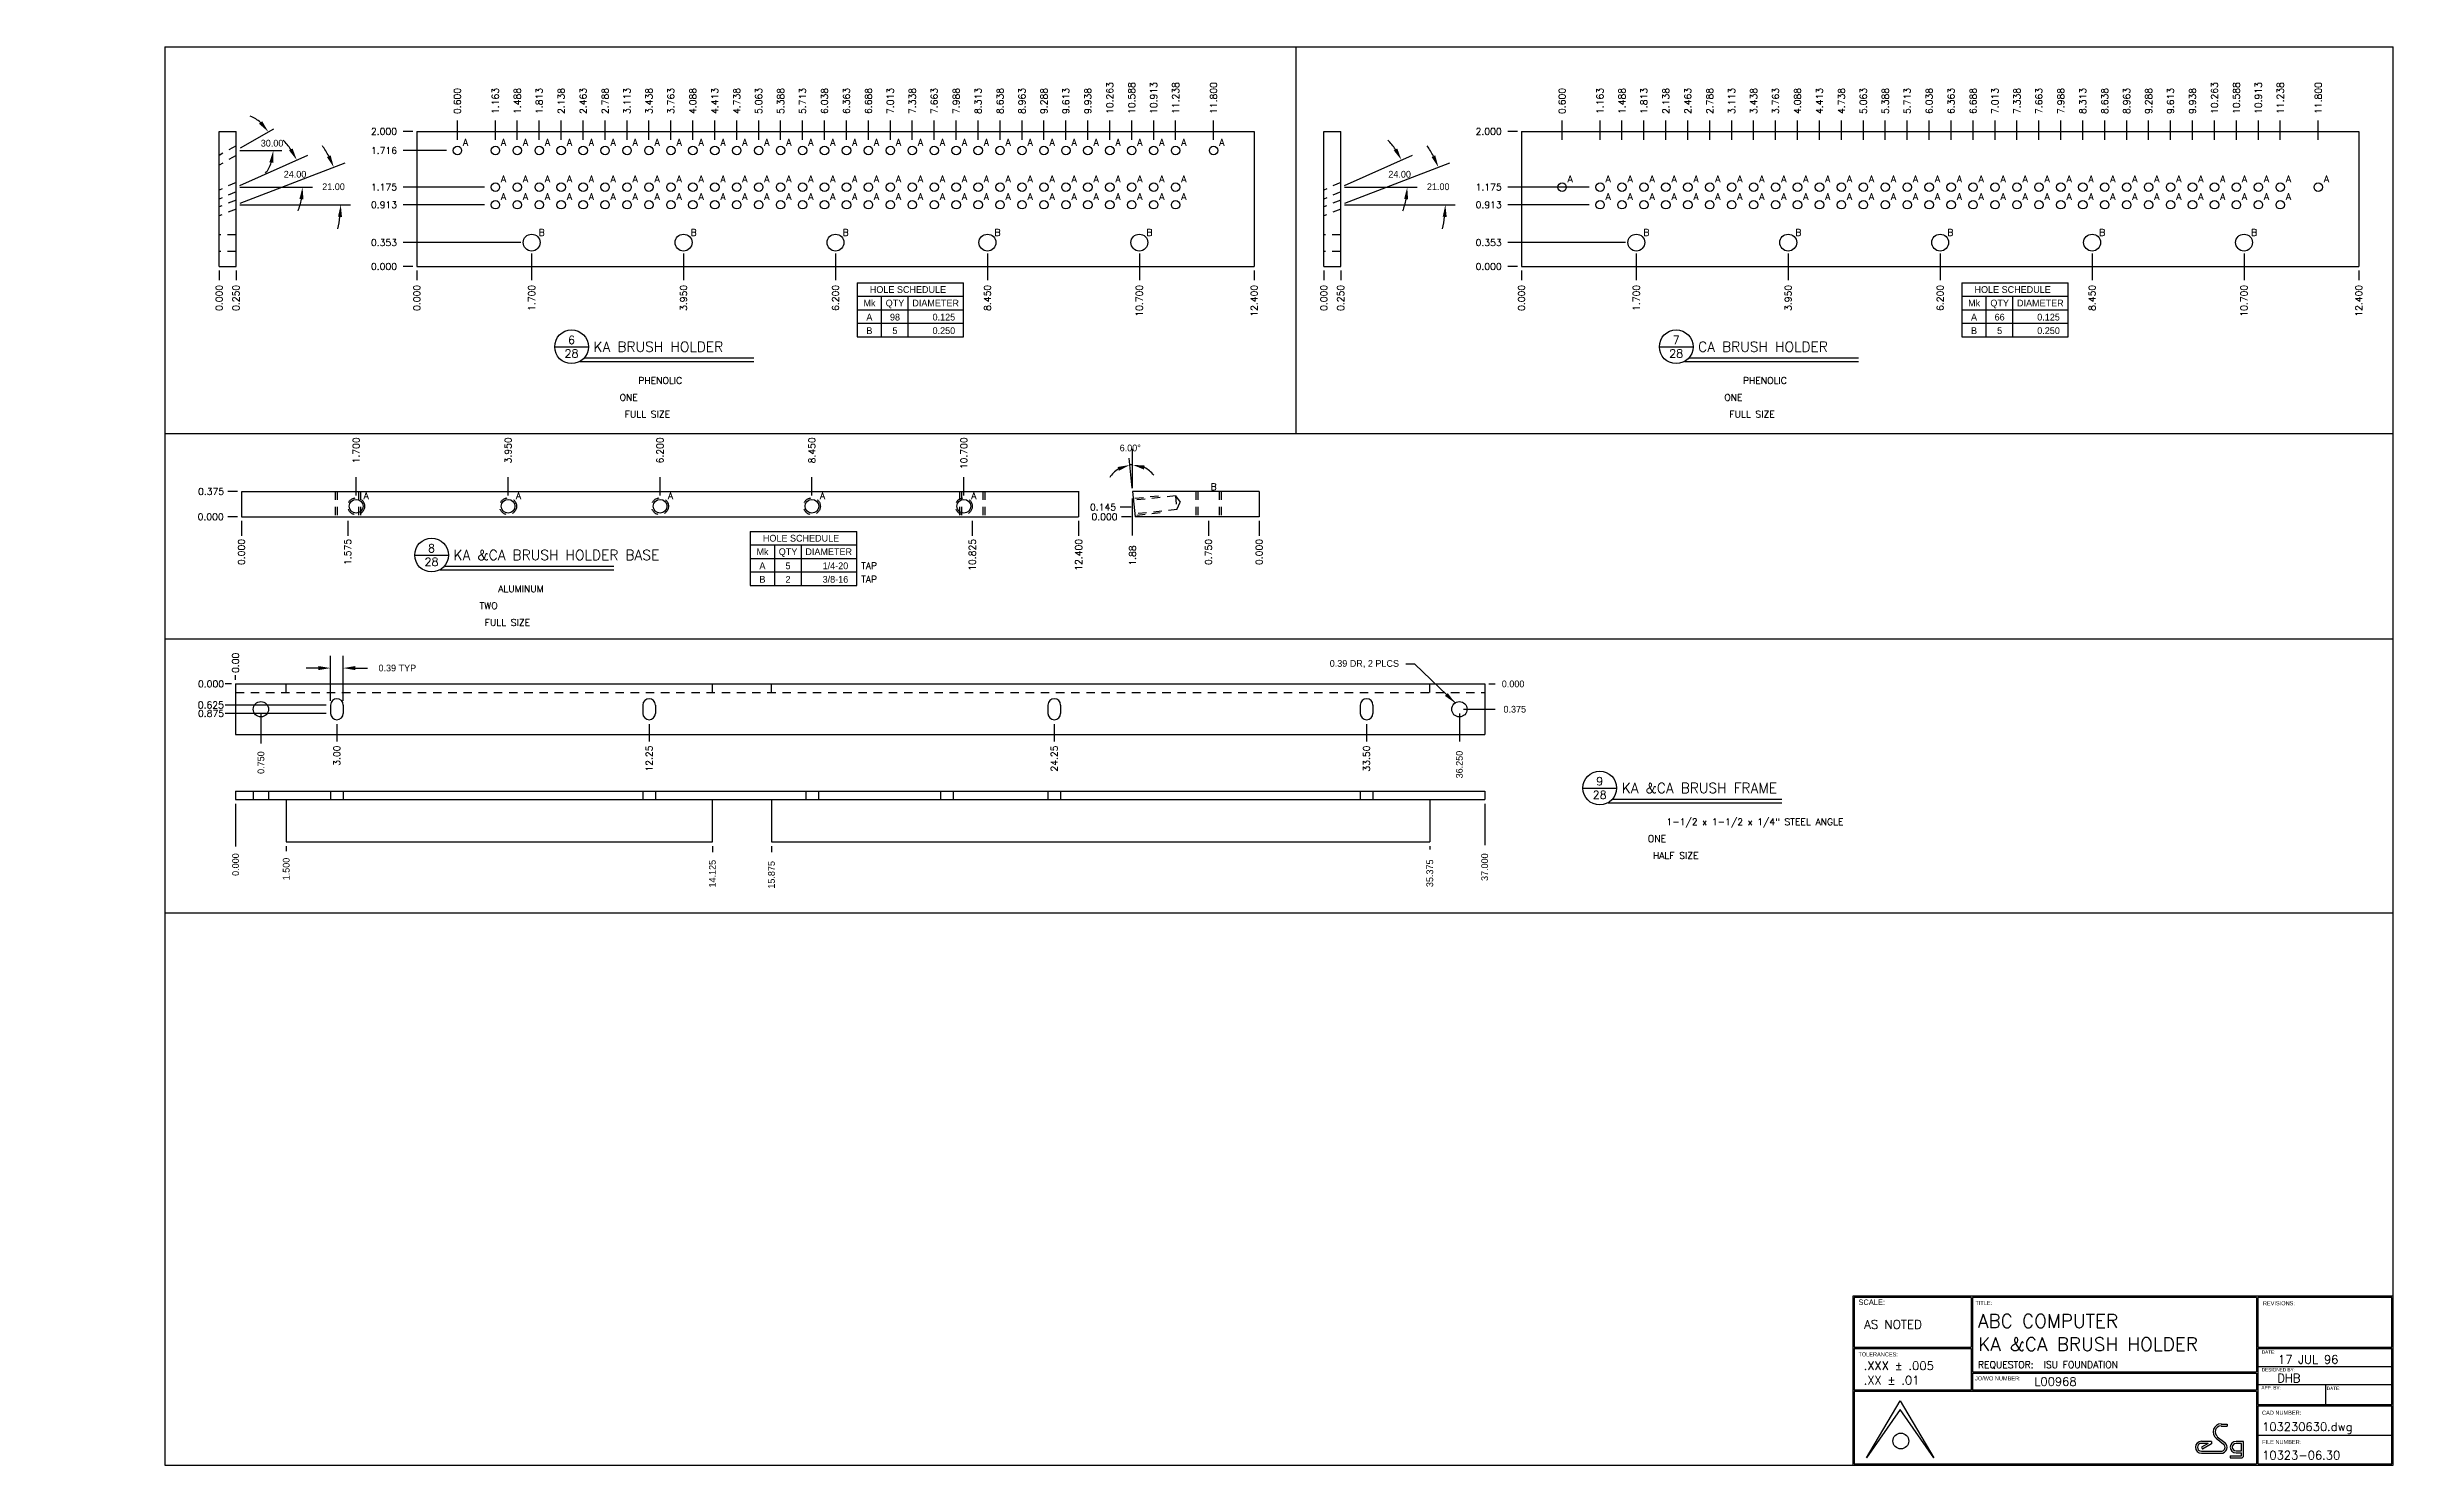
# Model space of a CAD drawing. Extents: x -1.7 to 33, y 0 to 21.
import ezdxf
from ezdxf.enums import TextEntityAlignment as Align

# ---------------------------------------------------------------- set-up
doc = ezdxf.new("R2010")
doc.units = 0
doc.header["$MEASUREMENT"] = 0
doc.linetypes.add('HIDDEN2', pattern=[0.1875, 0.125, -0.0625])
doc.layers.get('0').update_dxf_attribs({"linetype": 'CONTINUOUS'})
doc.layers.get('DEFPOINTS').update_dxf_attribs({"linetype": 'CONTINUOUS'})
for name, color, linetype in [('BORDER', 5, 'CONTINUOUS'), ('DATUM', 2, 'CONTINUOUS'), ('DIM', 1, 'CONTINUOUS'), ('HATCH', 2, 'CONTINUOUS'), ('HIDDEN2', 6, 'HIDDEN2'), ('NFHIDDEN', 6, 'HIDDEN2'), ('OBJECT', 3, 'CONTINUOUS'), ('TEXT', 1, 'CONTINUOUS')]:
    doc.layers.add(name, color=color, linetype=linetype)
doc.styles.add('FADD', font='fadd')
doc.styles.add('ROMANS', font='romans')
doc.styles.add('SIMPLEX', font='SIMPLEX')
doc.styles.add('TITLE', font='italic')
doc.dimstyles.get("Standard").update_dxf_attribs({"dimtxt": 0.1, "dimasz": 0.18, "dimexe": 0.18, "dimexo": 0.063, "dimgap": 0.1, "dimtad": 0, "dimtih": 1, "dimtoh": 1, "dimdec": 3, "dimlfac": 2, "dimzin": 0, "dimdsep": 46, "dimtxsty": 'STANDARD', "dimcen": 0.1, "dimclrd": 1, "dimclre": 1, "dimclrt": 256, "dimadec": 0, "dimazin": 0, "dimtfac": 0.8, "dimtofl": 0, "dimtmove": 2, "dimatfit": 3, "dimfxl": 1, "dimtolj": 1, "dimtzin": 0, "dimarcsym": 0})
doc.dimstyles.new('STANDARD$2', dxfattribs={"dimtxt": 0.1, "dimasz": 0.18, "dimexe": 0.1, "dimexo": 0.05, "dimgap": 0.1, "dimtad": 0, "dimtih": 1, "dimtoh": 1, "dimzin": 0, "dimdsep": 46, "dimtxsty": 'STANDARD', "dimcen": 0.1, "dimclrd": 1, "dimclre": 1, "dimclrt": 256, "dimazin": 0, "dimtfac": 0.8, "dimtofl": 0, "dimtmove": 2, "dimatfit": 3, "dimfxl": 1, "dimtolj": 1, "dimtzin": 0, "dimarcsym": 0})

msp = doc.modelspace()

# ---------------------------------------------------------------- texts
at = {"layer": 'DIM', "style": 'SIMPLEX'}
for s, p in [('0.600', (4.38157, 20.00721)), ('1.163', (4.94407, 20.00721)), ('1.488', (5.26907, 20.00721)), ('1.813', (5.59407, 20.00721)), ('2.138', (5.91907, 20.00721)), ('2.463', (6.24407, 20.00721)), ('2.788', (6.56907, 20.00721)), ('3.113', (6.89407, 20.00721)), ('3.438', (7.21907, 20.00721)), ('3.763', (7.54407, 20.00721)), ('4.088', (7.86907, 20.00721)), ('4.413', (8.19407, 20.00721)), ('4.738', (8.51907, 20.00721)), ('5.063', (8.84407, 20.00721)), ('5.388', (9.16907, 20.00721)), ('5.713', (9.49407, 20.00721)), ('6.038', (9.81907, 20.00721)), ('6.363', (10.14407, 20.00721)), ('6.688', (10.46907, 20.00721)), ('7.013', (10.79407, 20.00721)), ('7.338', (11.11907, 20.00721)), ('7.663', (11.44407, 20.00721)), ('7.988', (11.76907, 20.00721)), ('8.313', (12.09407, 20.00721)), ('8.638', (12.41907, 20.00721)), ('8.963', (12.74407, 20.00721)), ('9.288', (13.06907, 20.00721)), ('9.613', (13.39407, 20.00721)), ('9.938', (13.71907, 20.00721)), ('10.263', (14.04407, 20.00721)), ('10.588', (14.36907, 20.00721)), ('10.913', (14.69407, 20.00721)), ('11.238', (15.01907, 20.00721)), ('11.800', (15.58157, 20.00721)), ('0.600', (20.74221, 20.00721)), ('1.163', (21.30471, 20.00721)), ('1.488', (21.62971, 20.00721)), ('1.813', (21.95471, 20.00721)), ('2.138', (22.27971, 20.00721)), ('2.463', (22.60471, 20.00721)), ('2.788', (22.92971, 20.00721)), ('3.113', (23.25471, 20.00721)), ('3.438', (23.57971, 20.00721)), ('3.763', (23.90471, 20.00721)), ('4.088', (24.22971, 20.00721)), ('4.413', (24.55471, 20.00721)), ('4.738', (24.87971, 20.00721)), ('5.063', (25.20471, 20.00721)), ('5.388', (25.52971, 20.00721)), ('5.713', (25.85471, 20.00721)), ('6.038', (26.17971, 20.00721)), ('6.363', (26.50471, 20.00721)), ('6.688', (26.82971, 20.00721)), ('7.013', (27.15471, 20.00721)), ('7.338', (27.47971, 20.00721)), ('7.663', (27.80471, 20.00721)), ('7.988', (28.12971, 20.00721)), ('8.313', (28.45471, 20.00721)), ('8.638', (28.77971, 20.00721)), ('8.963', (29.10471, 20.00721)), ('9.288', (29.42971, 20.00721)), ('9.613', (29.75471, 20.00721)), ('9.938', (30.07971, 20.00721)), ('10.263', (30.40471, 20.00721)), ('10.588', (30.72971, 20.00721)), ('10.913', (31.05471, 20.00721)), ('11.238', (31.37971, 20.00721)), ('11.800', (31.94221, 20.00721)), ('0.00', (1.09663, 11.72963))]:
    msp.add_text(s, height=0.1, rotation=90, dxfattribs=at).set_placement(p)
for s, p in [('2.000', (3.43756, 19.69946)), ('1.716', (3.43756, 19.41561)), ('2.000', (19.79821, 19.69946)), ('1.175', (3.43756, 18.87399)), ('1.175', (19.79821, 18.87399)), ('0.913', (3.43756, 18.61287)), ('0.913', (19.79821, 18.61287)), ('0.353', (3.43756, 18.05243)), ('0.353', (19.79821, 18.05243)), ('0.000', (3.43756, 17.69946)), ('0.000', (19.79821, 17.69946)), ('0.000', (0.87066, 13.99195)), ('0.145', (14.08709, 14.13496)), ('0.000', (14.10837, 13.99195)), ('0.000', (0.8759, 11.51716)), ('0.625', (0.87322, 11.20466)), ('0.875', (0.8759, 11.07966))]:
    msp.add_text(s, height=0.1, dxfattribs=at).set_placement(p, align=Align.RIGHT)
for s, p in [('A', (4.4531, 19.58714)), ('A', (5.0156, 19.58714)), ('A', (5.3406, 19.58714)), ('A', (5.6656, 19.58714)), ('A', (5.9906, 19.58714)), ('A', (6.3156, 19.58714)), ('A', (6.6406, 19.58714)), ('A', (6.9656, 19.58714)), ('A', (7.2906, 19.58714)), ('A', (7.6156, 19.58714)), ('A', (7.9406, 19.58714)), ('A', (8.2656, 19.58714)), ('A', (8.5906, 19.58714)), ('A', (8.9156, 19.58714)), ('A', (9.2406, 19.58714)), ('A', (9.5656, 19.58714)), ('A', (9.8906, 19.58714)), ('A', (10.2156, 19.58714)), ('A', (10.5406, 19.58714)), ('A', (10.8656, 19.58714)), ('A', (11.1906, 19.58714)), ('A', (11.5156, 19.58714)), ('A', (11.8406, 19.58714)), ('A', (12.1656, 19.58714)), ('A', (12.4906, 19.58714)), ('A', (12.8156, 19.58714)), ('A', (13.1406, 19.58714)), ('A', (13.4656, 19.58714)), ('A', (13.7906, 19.58714)), ('A', (14.1156, 19.58714)), ('A', (14.4406, 19.58714)), ('A', (14.7656, 19.58714)), ('A', (15.0906, 19.58714)), ('A', (15.6531, 19.58714)), ('A', (5.0156, 19.04553)), ('A', (5.0156, 18.78441)), ('A', (5.3406, 19.04553)), ('A', (5.3406, 18.78441)), ('A', (5.6656, 19.04553)), ('A', (5.6656, 18.78441)), ('A', (5.9906, 19.04553)), ('A', (5.9906, 18.78441)), ('A', (6.3156, 19.04553)), ('A', (6.3156, 18.78441)), ('A', (6.6406, 19.04553)), ('A', (6.6406, 18.78441)), ('A', (6.9656, 19.04553)), ('A', (6.9656, 18.78441)), ('A', (7.2906, 19.04553)), ('A', (7.2906, 18.78441)), ('A', (7.6156, 19.04553)), ('A', (7.6156, 18.78441)), ('A', (7.9406, 19.04553)), ('A', (7.9406, 18.78441)), ('A', (8.2656, 19.04553)), ('A', (8.2656, 18.78441)), ('A', (8.5906, 19.04553)), ('A', (8.5906, 18.78441)), ('A', (8.9156, 19.04553)), ('A', (8.9156, 18.78441)), ('A', (9.2406, 19.04553)), ('A', (9.2406, 18.78441)), ('A', (9.5656, 19.04553)), ('A', (9.5656, 18.78441)), ('A', (9.8906, 19.04553)), ('A', (9.8906, 18.78441)), ('A', (10.2156, 19.04553)), ('A', (10.2156, 18.78441)), ('A', (10.5406, 19.04553)), ('A', (10.5406, 18.78441)), ('A', (10.8656, 19.04553)), ('A', (10.8656, 18.78441)), ('A', (11.1906, 19.04553)), ('A', (11.1906, 18.78441)), ('A', (11.5156, 19.04553)), ('A', (11.5156, 18.78441)), ('A', (11.8406, 19.04553)), ('A', (11.8406, 18.78441)), ('A', (12.1656, 19.04553)), ('A', (12.1656, 18.78441)), ('A', (12.4906, 19.04553)), ('A', (12.4906, 18.78441)), ('A', (12.8156, 19.04553)), ('A', (12.8156, 18.78441)), ('A', (13.1406, 19.04553)), ('A', (13.1406, 18.78441)), ('A', (13.4656, 19.04553)), ('A', (13.4656, 18.78441)), ('A', (13.7906, 19.04553)), ('A', (13.7906, 18.78441)), ('A', (14.1156, 19.04553)), ('A', (14.1156, 18.78441)), ('A', (14.4406, 19.04553)), ('A', (14.4406, 18.78441)), ('A', (14.7656, 19.04553)), ('A', (14.7656, 18.78441)), ('A', (15.0906, 19.04553)), ('A', (15.0906, 18.78441)), ('A', (20.81374, 19.04553)), ('A', (21.37624, 19.04553)), ('A', (21.37624, 18.78441)), ('A', (21.70124, 19.04553)), ('A', (21.70124, 18.78441)), ('A', (22.02624, 19.04553)), ('A', (22.02624, 18.78441)), ('A', (22.35124, 19.04553)), ('A', (22.35124, 18.78441)), ('A', (22.67624, 19.04553)), ('A', (22.67624, 18.78441)), ('A', (23.00124, 19.04553)), ('A', (23.00124, 18.78441)), ('A', (23.32624, 19.04553)), ('A', (23.32624, 18.78441)), ('A', (23.65124, 19.04553)), ('A', (23.65124, 18.78441)), ('A', (23.97624, 19.04553)), ('A', (23.97624, 18.78441)), ('A', (24.30124, 19.04553)), ('A', (24.30124, 18.78441)), ('A', (24.62624, 19.04553)), ('A', (24.62624, 18.78441)), ('A', (24.95124, 19.04553)), ('A', (24.95124, 18.78441)), ('A', (25.27624, 19.04553)), ('A', (25.27624, 18.78441)), ('A', (25.60124, 19.04553)), ('A', (25.60124, 18.78441)), ('A', (25.92624, 19.04553)), ('A', (25.92624, 18.78441)), ('A', (26.25124, 19.04553)), ('A', (26.25124, 18.78441)), ('A', (26.57624, 19.04553)), ('A', (26.57624, 18.78441)), ('A', (26.90124, 19.04553)), ('A', (26.90124, 18.78441)), ('A', (27.22624, 19.04553)), ('A', (27.22624, 18.78441)), ('A', (27.55124, 19.04553)), ('A', (27.55124, 18.78441)), ('A', (27.87624, 19.04553)), ('A', (27.87624, 18.78441)), ('A', (28.20124, 19.04553)), ('A', (28.20124, 18.78441)), ('A', (28.52624, 19.04553)), ('A', (28.52624, 18.78441)), ('A', (28.85124, 19.04553)), ('A', (28.85124, 18.78441)), ('A', (29.17624, 19.04553)), ('A', (29.17624, 18.78441)), ('A', (29.50124, 19.04553)), ('A', (29.50124, 18.78441)), ('A', (29.82624, 19.04553)), ('A', (29.82624, 18.78441)), ('A', (30.15124, 19.04553)), ('A', (30.15124, 18.78441)), ('A', (30.47624, 19.04553)), ('A', (30.47624, 18.78441)), ('A', (30.80124, 19.04553)), ('A', (30.80124, 18.78441)), ('A', (31.12624, 19.04553)), ('A', (31.12624, 18.78441)), ('A', (31.45124, 19.04553)), ('A', (31.45124, 18.78441)), ('A', (32.01374, 19.04553)), ('B', (5.58143, 18.2523)), ('B', (7.83143, 18.2523)), ('B', (10.08143, 18.2523)), ('B', (12.33143, 18.2523)), ('B', (14.58143, 18.2523)), ('B', (21.94208, 18.2523)), ('B', (24.19208, 18.2523)), ('B', (26.44208, 18.2523)), ('B', (28.69208, 18.2523)), ('B', (30.94208, 18.2523)), ('A', (2.98189, 14.35271)), ('A', (5.23728, 14.35271)), ('A', (7.48728, 14.35271)), ('A', (9.73728, 14.35271)), ('A', (11.98189, 14.35271)), ('B', (15.53116, 14.4872))]:
    msp.add_text(s, height=0.1, dxfattribs=at).set_placement(p, align=Align.MIDDLE)
for s, p in [('0.000', (0.85316, 17.47663)), ('0.250', (1.10316, 17.47663)), ('0.000', (3.78157, 17.47663)), ('1.700', (5.48157, 17.47663)), ('3.950', (7.73157, 17.47663)), ('6.200', (9.98157, 17.47663)), ('8.450', (12.23157, 17.47663)), ('10.700', (14.48157, 17.47663)), ('12.400', (16.18157, 17.47663)), ('0.000', (17.2138, 17.47663)), ('0.250', (17.4638, 17.47663)), ('0.000', (20.14221, 17.47663)), ('1.700', (21.84221, 17.47663)), ('3.950', (24.09221, 17.47663)), ('6.200', (26.34221, 17.47663)), ('8.450', (28.59221, 17.47663)), ('10.700', (30.84221, 17.47663)), ('12.400', (32.54221, 17.47663)), ('1.700', (2.8826, 15.21868)), ('3.950', (5.1326, 15.21868)), ('6.200', (7.3826, 15.21868)), ('8.450', (9.6326, 15.21868)), ('10.700', (11.8826, 15.21868)), ('0.000', (1.1826, 13.71429)), ('1.575', (2.7576, 13.71429)), ('10.825', (12.0076, 13.71429)), ('12.400', (13.5826, 13.71429)), ('1.88', (14.38089, 13.61899)), ('0.750', (15.50658, 13.71429)), ('0.000', (16.25658, 13.71429)), ('3.00', (2.59663, 10.6548)), ('12.25', (7.22163, 10.6548)), ('24.25', (13.22163, 10.6548)), ('33.50', (17.84663, 10.6548))]:
    msp.add_text(s, height=0.1, rotation=90, dxfattribs=at).set_placement(p, align=Align.RIGHT)
msp.add_text('0.375', height=0.1, dxfattribs=at).set_placement((0.49084, 14.36695))
at = {"layer": 'HATCH', "style": 'SIMPLEX'}
for p in [(10.31095, 13.26729), (10.31095, 13.06729)]:
    msp.add_text('TAP', height=0.1, dxfattribs=at).set_placement(p)
at = {"layer": 'TEXT', "insert": (18.27694, 11.86113), "char_height": 0.1, "attachment_point": 6}
msp.add_mtext('{0.39 DR, 2 PLCS}', dxfattribs=at)

# ---------------------------------------------------------------- blocks, each defined once
blk = doc.blocks.new('P-TITLE')
at = {"layer": 'OBJECT'}
for p, q in [((-1.562, -0.638), (-1.062, -0.638)), ((1.387, -0.862), (-1.188, -0.862)), ((-1.113, -0.8), (1.387, -0.8))]:
    blk.add_line(p, q, dxfattribs=at)
blk.add_circle((-1.312, -0.638), 0.25, dxfattribs=at)
at = {"layer": 'OBJECT', "style": 'ROMANS'}
for tag, p in [('PAGE', (-1.312, -0.738)), ('NO.', (-1.312, -0.538))]:
    blk.add_attdef(tag, text='', height=0.12, dxfattribs=at).set_placement(p, align=Align.MIDDLE)
for tag, p, height in [('DESCRIPTION', (-0.988, -0.712), 0.15), ('#_REQUIRED', (-0.6, -1.438), 0.1), ('MATERIAL', (-0.325, -1.188), 0.1), ('SCALE', (-0.525, -1.688), 0.1)]:
    blk.add_attdef(tag, p, '', height=height, dxfattribs=at)
at = {"layer": 'OBJECT', "style": 'ROMANS', "flags": 2}
for tag, p in [('MATERIAL:', (-1.163, -1.188)), ('REQD:', (-1.163, -1.438)), ('SCALE:', (-1.163, -1.688))]:
    blk.add_attdef(tag, p, '', height=0.1, dxfattribs=at)
blk = doc.blocks.new('*D4')
at = {"linetype": 'ByBlock', "transparency": 16777216}
for p, q in [((2.453, 11.318), (2.453, 11.982)), ((2.64, 11.318), (2.64, 11.982)), ((2.273, 11.802), (2.093, 11.802)), ((2.82, 11.802), (3, 11.802))]:
    blk.add_line(p, q, dxfattribs=at)
for points in [[(2.273, 11.832), (2.273, 11.772), (2.453, 11.802)], [(2.82, 11.832), (2.82, 11.772), (2.64, 11.802)]]:
    blk.add_solid(points, dxfattribs=at)
at = {"layer": 'DEFPOINTS', "color": 0, "linetype": 'ByBlock', "transparency": 16777216}
for p in [(2.64, 11.802), (2.453, 11.255), (2.64, 11.255)]:
    blk.add_point(p, dxfattribs=at)
at = {"linetype": 'ByBlock', "transparency": 16777216, "insert": (3.442, 11.802), "char_height": 0.1, "attachment_point": 5}
blk.add_mtext('\\A1;0.39 TYP', dxfattribs=at)
blk = doc.blocks.new('*D5')
at = {"color": 1, "linetype": 'ByBlock', "transparency": 16777216}
blk.add_line((1.112, 18.685), (2.669, 19.283), dxfattribs=at)
for start, end in [(27.656, 34.3119), (346.6881, 353.344)]:
    blk.add_arc((1.053, 18.663), 1.55, start, end, dxfattribs=at)
for points in [[(2.454, 19.395), (2.399, 19.37), (2.501, 19.218)], [(2.563, 18.485), (2.623, 18.481), (2.604, 18.663)]]:
    blk.add_solid(points, dxfattribs=at)
at = {"layer": 'DEFPOINTS', "color": 0, "linetype": 'ByBlock', "transparency": 16777216}
for p in [(2.557, 19.038), (1.053, 18.663), (1.053, 18.663), (2.707, 18.663), (-1.748, 17.588)]:
    blk.add_point(p, dxfattribs=at)
at = {"linetype": 'ByBlock', "transparency": 16777216, "insert": (2.497, 18.929), "char_height": 0.1, "attachment_point": 5}
blk.add_mtext('\\A1;21.00', dxfattribs=at)
blk = doc.blocks.new('*D6')
at = {"color": 1, "linetype": 'ByBlock', "transparency": 16777216}
blk.add_line((1.111, 18.95), (2.118, 19.398), dxfattribs=at)
for start, end in [(34.4842, 44.9684), (339.0316, 349.5158)]:
    blk.add_arc((1.053, 18.924), 0.985, start, end, dxfattribs=at)
for points in [[(1.891, 19.496), (1.839, 19.467), (1.953, 19.325)], [(1.992, 18.747), (2.052, 18.742), (2.038, 18.924)]]:
    blk.add_solid(points, dxfattribs=at)
at = {"layer": 'DEFPOINTS', "color": 0, "linetype": 'ByBlock', "transparency": 16777216}
for p in [(1.053, 18.924), (1.053, 18.924), (2.029, 19.061), (2.682, 18.924), (-1.687, 17.704)]:
    blk.add_point(p, dxfattribs=at)
at = {"linetype": 'ByBlock', "transparency": 16777216, "insert": (1.927, 19.114), "char_height": 0.1, "attachment_point": 5}
blk.add_mtext('\\A1;24.00', dxfattribs=at)
blk = doc.blocks.new('*D7')
at = {"color": 1, "linetype": 'ByBlock', "transparency": 16777216}
for start, end in [(48.7544, 67.5088), (322.4912, 341.2456)]:
    blk.add_arc((1.053, 19.466), 0.552, start, end, dxfattribs=at)
for points in [[(1.441, 19.9), (1.394, 19.862), (1.532, 19.742)], [(1.547, 19.293), (1.606, 19.283), (1.606, 19.466)]]:
    blk.add_solid(points, dxfattribs=at)
at = {"layer": 'DEFPOINTS', "color": 0, "linetype": 'ByBlock', "transparency": 16777216}
for p in [(1.919, 19.966), (1.053, 19.466), (1.109, 19.466), (1.572, 19.655), (1.734, 19.466)]:
    blk.add_point(p, dxfattribs=at)
at = {"linetype": 'ByBlock', "transparency": 16777216, "insert": (1.587, 19.574), "char_height": 0.1, "attachment_point": 5}
blk.add_mtext('\\A1;30.00', dxfattribs=at)
blk = doc.blocks.new('T-BLK')
for p, q in [((-7.8, 0.106), (-7.3, 0.949)), ((-7.3, 0.824), (-7.8, 0.106)), ((-7.3, 0.949), (-6.8, 0.106)), ((-6.8, 0.106), (-7.3, 0.824)), ((-2.689, 0.351), (-2.838, 0.351)), ((-2.689, 0.351), (-2.689, 0.316)), ((-2.621, 0.397), (-2.511, 0.308)), ((-2.603, 0.42), (-2.492, 0.332)), ((-2.547, 0.608), (-2.459, 0.608)), ((-2.547, 0.578), (-2.459, 0.578)), ((-2.459, 0.608), (-2.459, 0.578)), ((-2.214, 0.351), (-2.325, 0.351)), ((-2.214, 0.144), (-2.214, 0.351)), ((-2.739, 0.321), (-2.838, 0.321)), ((-2.739, 0.321), (-2.838, 0.263)), ((-2.838, 0.263), (-2.822, 0.237)), ((-2.838, 0.204), (-2.547, 0.204)), ((-2.838, 0.174), (-2.547, 0.174)), ((-2.689, 0.316), (-2.822, 0.237)), ((-2.411, 0.136), (-2.411, 0.106)), ((-2.411, 0.136), (-2.252, 0.136)), ((-2.411, 0.106), (-2.252, 0.106)), ((-2.244, 0.321), (-2.325, 0.321)), ((-2.325, 0.209), (-2.244, 0.209)), ((-2.325, 0.179), (-2.244, 0.179)), ((-2.244, 0.209), (-2.244, 0.321)), ((-2.244, 0.144), (-2.244, 0.179))]:
    blk.add_line(p, q)
blk.add_circle((-7.29, 0.356), 0.117)
for centre, radius, start, end in [((-2.838, 0.263), 0.0887, 90, 270), ((-2.547, 0.49), 0.119, 90, 231.3801), ((-2.547, 0.49), 0.0887, 90, 231.3801), ((-2.325, 0.265), 0.086, 90, 270), ((-2.838, 0.263), 0.0587, 90, 270), ((-2.547, 0.263), 0.0887, 270, 51.3801), ((-2.547, 0.263), 0.0587, 270, 51.3801), ((-2.325, 0.265), 0.056, 90, 270), ((-2.252, 0.144), 0.00793, 270, 0), ((-2.252, 0.144), 0.0379, 270, 0)]:
    blk.add_arc(centre, radius, start, end)
at = {"layer": 'BORDER'}
for p, q in [((-6.251, 2.48), (-6.251, 1.748)), ((-6.231, 2.48), (-6.231, 1.381)), ((-2.021, 2.48), (-2.021, 1.381)), ((-2.001, 2.48), (-2.001, 1.748)), ((-7.98, 1.748), (-6.251, 1.748)), ((-2.001, 1.748), (-0.02, 1.748)), ((-7.98, 1.728), (-6.251, 1.728)), ((-6.251, 1.728), (-6.251, 1.111)), ((-2.001, 1.728), (-0.02, 1.728)), ((-2.001, 1.728), (-2.001, 0.897)), ((-6.251, 1.111), (-7.98, 1.111)), ((-2.021, 1.091), (-7.98, 1.091)), ((-6.231, 1.381), (-2.021, 1.381)), ((-6.231, 1.361), (-2.021, 1.361)), ((-6.231, 1.361), (-6.231, 1.111)), ((-2.021, 1.111), (-6.231, 1.111)), ((-2.021, 1.361), (-2.021, 1.111)), ((-2.021, 1.091), (-2.021, 0.02)), ((-2.001, 0.897), (-0.02, 0.897)), ((-2.001, 0.877), (-0.02, 0.877)), ((-2.001, 0.877), (-2.001, 0.02))]:
    blk.add_line(p, q, dxfattribs=at)
for points in [[(0, 0), (0, 2.5), (-8, 2.5), (-8, 0), (0, 0)], [(-6.251, 2.48), (-7.98, 2.48), (-7.98, 1.748)], [(-2.021, 2.48), (-6.231, 2.48)], [(-0.02, 1.748), (-0.02, 2.48), (-2.001, 2.48)], [(-7.98, 1.728), (-7.98, 1.111)], [(-0.02, 0.897), (-0.02, 1.728)], [(-7.98, 1.091), (-7.98, 0.02), (-2.021, 0.02)], [(-0.02, 0.02), (-0.02, 0.877)], [(-2.001, 0.02), (-0.02, 0.02)]]:
    blk.add_lwpolyline(points, dxfattribs=at)
at = {"layer": 'TEXT', "color": 2}
for p, q in [((-0.02, 1.456), (-2.001, 1.456)), ((-2.001, 1.191), (-0.02, 1.191)), ((-1.001, 1.191), (-1.001, 0.897)), ((-2.001, 0.444), (-0.02, 0.444))]:
    blk.add_line(p, q, dxfattribs=at)
at = {"style": 'SIMPLEX'}
for s, height, p in [('.XXX %%P .005', 0.125, (-7.841, 1.408)), ('REQUESTOR:', 0.1, (-6.148, 1.436)), ('.XX %%P .01', 0.125, (-7.841, 1.194))]:
    blk.add_text(s, height=height, dxfattribs=at).set_placement(p)
for tag, p, height in [('DWG_:_ACT', (-7.836, 2.018), 0.13), ('FLINE_TITLE', (-6.147, 2.034), 0.2), ('SLINE_TITLE', (-6.147, 1.69), 0.2), ('REQUESTOR', (-5.176, 1.436), 0.1), ('DATE', (-1.704, 1.501), 0.125), ('J.O.N.', (-5.314, 1.174), 0.125), ('DESN', (-1.715, 1.225), 0.125), ('CAD_NUMBER', (-1.94, 0.505), 0.125), ('FILE_NUMBER', (-1.94, 0.084), 0.125)]:
    blk.add_attdef(tag, p, '', height=height, dxfattribs=at)
at = {"color": 7, "style": 'TITLE', "flags": 2}
for tag, p, height in [('TOP_LINE_LOGO', (-6.698, 0.767), 0.17), ('BOTTOM_LINE_LOGO', (-6.693, 0.147), 0.125)]:
    blk.add_attdef(tag, p, '', height=height, dxfattribs=at)
at = {"style": 'SIMPLEX', "flags": 2}
for tag, p, height in [('SECOND_LOGO_LINE', (-6.692, 0.384), 0.085), ('FIRST_LOGO_LINE', (-6.691, 0.542), 0.1)]:
    blk.add_attdef(tag, p, '', height=height, dxfattribs=at)
at = {"layer": 'TEXT'}
for s, height, p in [('SCALE:', 0.08, (-7.918, 2.372)), ('TITLE:', 0.06, (-6.186, 2.371)), ('REVISIONS:', 0.06, (-1.928, 2.366)), ('TOLERANCES:', 0.06, (-7.919, 1.609)), ('DATE:', 0.05, (-1.945, 1.648)), ('DESIGNED BY:', 0.05, (-1.945, 1.386)), ('JO/WO NUMBER:', 0.06, (-6.192, 1.254)), ('APP. BY:', 0.05, (-1.95, 1.12)), ('DATE:', 0.05, (-0.982, 1.11)), ('CAD NUMBER:', 0.06, (-1.941, 0.745)), ('FILE NUMBER:', 0.06, (-1.94, 0.312))]:
    blk.add_text(s, height=height, dxfattribs=at).set_placement(p)
blk = doc.blocks.new('HOLES')
at = {"layer": 'DATUM'}
for p, q in [((0, 0), (0, -2)), ((3.638889, -2), (3.638889, 0)), ((7.583333, -2), (7.583333, 0)), ((15.777778, -2), (15.777778, 0)), ((0, -2), (15.777778, -2))]:
    blk.add_line(p, q, dxfattribs=at)
at = {"layer": 'DATUM', "style": 'FADD'}
for tag, p in [('MK', (1.819444, -1.586582)), ('QTY', (5.611111, -1.586582))]:
    blk.add_attdef(tag, text='', height=1, dxfattribs=at).set_placement(p, align=Align.CENTER)
blk.add_attdef('SIZE', text='', height=1, dxfattribs=at).set_placement((14.525794, -1.586582), align=Align.RIGHT)
blk = doc.blocks.new('HOLEHDR')
at = {"layer": 'DATUM'}
for p, q in [((0, 0), (0, -4)), ((0, 0), (15.778173, 0)), ((15.778173, -4), (15.778173, 0)), ((0, -2), (15.778173, -2)), ((3.638889, -4), (3.638889, -2)), ((7.583333, -4), (7.583333, -2)), ((0, -4), (15.778173, -4))]:
    blk.add_line(p, q, dxfattribs=at)
at = {"layer": 'DATUM', "style": 'FADD'}
for s, p in [('Mk', (0.944445, -3.5)), ('HOLE SCHEDULE', (1.888889, -1.5)), ('QTY', (4.236111, -3.5)), ('DIAMETER', (8.180556, -3.5))]:
    blk.add_text(s, height=1, dxfattribs=at).set_placement(p)
blk = doc.blocks.new('*D8')
at = {"color": 1, "linetype": 'ByBlock', "transparency": 16777216}
blk.add_line((17.471, 18.95), (18.478, 19.398), dxfattribs=at)
for start, end in [(34.4842, 44.9684), (339.0316, 349.5158)]:
    blk.add_arc((17.414, 18.924), 0.985, start, end, dxfattribs=at)
for points in [[(18.252, 19.496), (18.2, 19.467), (18.314, 19.325)], [(18.353, 18.747), (18.412, 18.742), (18.399, 18.924)]]:
    blk.add_solid(points, dxfattribs=at)
at = {"layer": 'DEFPOINTS', "color": 0, "linetype": 'ByBlock', "transparency": 16777216}
for p in [(17.414, 18.924), (17.414, 18.924), (18.389, 19.061), (19.043, 18.924), (14.673, 17.704)]:
    blk.add_point(p, dxfattribs=at)
at = {"linetype": 'ByBlock', "transparency": 16777216, "insert": (18.287, 19.114), "char_height": 0.1, "attachment_point": 5}
blk.add_mtext('\\A1;24.00', dxfattribs=at)
blk = doc.blocks.new('*D9')
at = {"color": 1, "linetype": 'ByBlock', "transparency": 16777216}
blk.add_line((17.473, 18.685), (19.029, 19.283), dxfattribs=at)
for start, end in [(27.656, 34.3119), (346.6881, 353.344)]:
    blk.add_arc((17.414, 18.663), 1.55, start, end, dxfattribs=at)
for points in [[(18.814, 19.395), (18.76, 19.37), (18.861, 19.218)], [(18.924, 18.485), (18.984, 18.481), (18.964, 18.663)]]:
    blk.add_solid(points, dxfattribs=at)
at = {"layer": 'DEFPOINTS', "color": 0, "linetype": 'ByBlock', "transparency": 16777216}
for p in [(18.918, 19.038), (17.414, 18.663), (17.414, 18.663), (19.068, 18.663), (14.613, 17.588)]:
    blk.add_point(p, dxfattribs=at)
at = {"linetype": 'ByBlock', "transparency": 16777216, "insert": (18.858, 18.929), "char_height": 0.1, "attachment_point": 5}
blk.add_mtext('\\A1;21.00', dxfattribs=at)
blk = doc.blocks.new('*D10')
at = {"color": 1, "linetype": 'ByBlock', "transparency": 16777216}
blk.add_line((1.797, 9.165), (1.797, 9.093), dxfattribs=at)
at = {"layer": 'DEFPOINTS', "color": 0, "linetype": 'ByBlock', "transparency": 16777216}
for p in [(1.047, 9.228), (1.797, 9.228), (1.797, 9.093)]:
    blk.add_point(p, dxfattribs=at)
at = {"linetype": 'ByBlock', "transparency": 16777216, "insert": (1.797, 8.826), "char_height": 0.1, "attachment_point": 5, "rotation": 90}
blk.add_mtext('\\A1;1.500', dxfattribs=at)
blk = doc.blocks.new('*D11')
at = {"color": 1, "linetype": 'ByBlock', "transparency": 16777216}
blk.add_line((8.109, 9.165), (8.109, 9.074), dxfattribs=at)
at = {"layer": 'DEFPOINTS', "color": 0, "linetype": 'ByBlock', "transparency": 16777216}
for p in [(1.047, 9.228), (8.109, 9.228), (8.109, 9.074)]:
    blk.add_point(p, dxfattribs=at)
at = {"linetype": 'ByBlock', "transparency": 16777216, "insert": (8.109, 8.757), "char_height": 0.1, "attachment_point": 5, "rotation": 90}
blk.add_mtext('\\A1;14.125', dxfattribs=at)
blk = doc.blocks.new('*D12')
at = {"color": 1, "linetype": 'ByBlock', "transparency": 16777216}
blk.add_line((8.984, 9.165), (8.984, 9.074), dxfattribs=at)
at = {"layer": 'DEFPOINTS', "color": 0, "linetype": 'ByBlock', "transparency": 16777216}
for p in [(1.047, 9.228), (8.984, 9.228), (8.984, 9.074)]:
    blk.add_point(p, dxfattribs=at)
at = {"linetype": 'ByBlock', "transparency": 16777216, "insert": (8.984, 8.74), "char_height": 0.1, "attachment_point": 5, "rotation": 90}
blk.add_mtext('\\A1;15.875', dxfattribs=at)
blk = doc.blocks.new('*D13')
at = {"color": 1, "linetype": 'ByBlock', "transparency": 16777216}
blk.add_line((1.047, 9.79), (1.047, 9.159), dxfattribs=at)
at = {"layer": 'DEFPOINTS', "color": 0, "linetype": 'ByBlock', "transparency": 16777216}
for p in [(1.047, 9.853), (1.047, 9.228), (1.047, 9.159)]:
    blk.add_point(p, dxfattribs=at)
at = {"linetype": 'ByBlock', "transparency": 16777216, "insert": (1.047, 8.892), "char_height": 0.1, "attachment_point": 5, "rotation": 90}
blk.add_mtext('\\A1;0.000', dxfattribs=at)
blk = doc.blocks.new('*D14')
at = {"color": 1, "linetype": 'ByBlock', "transparency": 16777216}
blk.add_line((1.422, 11.129), (1.422, 10.686), dxfattribs=at)
at = {"layer": 'DEFPOINTS', "color": 0, "linetype": 'ByBlock', "transparency": 16777216}
for p in [(1.422, 11.192), (1.422, 10.686), (1.047, 9.228)]:
    blk.add_point(p, dxfattribs=at)
at = {"linetype": 'ByBlock', "transparency": 16777216, "insert": (1.422, 10.402), "char_height": 0.1, "attachment_point": 5, "rotation": 90}
blk.add_mtext('\\A1;0.750', dxfattribs=at)
blk = doc.blocks.new('*D15')
at = {"color": 1, "linetype": 'ByBlock', "transparency": 16777216}
blk.add_line((19.172, 11.129), (19.172, 10.715), dxfattribs=at)
at = {"layer": 'DEFPOINTS', "color": 0, "linetype": 'ByBlock', "transparency": 16777216}
for p in [(19.172, 11.192), (19.172, 10.715), (1.047, 9.228)]:
    blk.add_point(p, dxfattribs=at)
at = {"linetype": 'ByBlock', "transparency": 16777216, "insert": (19.172, 10.373), "char_height": 0.1, "attachment_point": 5, "rotation": 90}
blk.add_mtext('\\A1;36.250', dxfattribs=at)
blk = doc.blocks.new('*D16')
at = {"color": 1, "linetype": 'ByBlock', "transparency": 16777216}
blk.add_line((19.547, 9.79), (19.547, 9.179), dxfattribs=at)
at = {"layer": 'DEFPOINTS', "color": 0, "linetype": 'ByBlock', "transparency": 16777216}
for p in [(19.547, 9.853), (1.047, 9.228), (19.547, 9.179)]:
    blk.add_point(p, dxfattribs=at)
at = {"linetype": 'ByBlock', "transparency": 16777216, "insert": (19.547, 8.854), "char_height": 0.1, "attachment_point": 5, "rotation": 90}
blk.add_mtext('\\A1;37.000', dxfattribs=at)
blk = doc.blocks.new('*D17')
at = {"color": 1, "linetype": 'ByBlock', "transparency": 16777216}
blk.add_line((18.734, 9.165), (18.734, 9.113), dxfattribs=at)
at = {"layer": 'DEFPOINTS', "color": 0, "linetype": 'ByBlock', "transparency": 16777216}
for p in [(1.047, 9.228), (18.734, 9.228), (18.734, 9.113)]:
    blk.add_point(p, dxfattribs=at)
at = {"linetype": 'ByBlock', "transparency": 16777216, "insert": (18.734, 8.763), "char_height": 0.1, "attachment_point": 5, "rotation": 90}
blk.add_mtext('\\A1;35.375', dxfattribs=at)
blk = doc.blocks.new('*D18')
at = {"color": 1, "linetype": 'ByBlock', "transparency": 16777216}
blk.add_line((19.61, 11.567), (19.7, 11.567), dxfattribs=at)
at = {"layer": 'DEFPOINTS', "color": 0, "linetype": 'ByBlock', "transparency": 16777216}
for p in [(19.547, 11.567), (19.547, 11.567), (19.7, 11.567)]:
    blk.add_point(p, dxfattribs=at)
at = {"linetype": 'ByBlock', "transparency": 16777216, "insert": (19.967, 11.567), "char_height": 0.1, "attachment_point": 5}
blk.add_mtext('\\A1;0.000', dxfattribs=at)
blk = doc.blocks.new('*D19')
at = {"color": 1, "linetype": 'ByBlock', "transparency": 16777216}
blk.add_line((19.235, 11.192), (19.7, 11.192), dxfattribs=at)
at = {"layer": 'DEFPOINTS', "color": 0, "linetype": 'ByBlock', "transparency": 16777216}
for p in [(19.547, 11.567), (19.172, 11.192), (19.7, 11.192)]:
    blk.add_point(p, dxfattribs=at)
at = {"linetype": 'ByBlock', "transparency": 16777216, "insert": (19.992, 11.192), "char_height": 0.1, "attachment_point": 5}
blk.add_mtext('\\A1;0.375', dxfattribs=at)
blk = doc.blocks.new('*D20')
at = {"color": 1, "linetype": 'ByBlock', "transparency": 16777216}
for p, q in [((14.326, 14.467), (14.279, 14.91)), ((14.331, 14.467), (14.331, 14.912))]:
    blk.add_line(p, q, dxfattribs=at)
for start, end in [(122.3168, 148.6336), (90, 96), (37.3664, 63.6832)]:
    blk.add_arc((14.331, 14.417), 0.395, start, end, dxfattribs=at)
for points in [[(14.11, 14.779), (14.129, 14.723), (14.29, 14.81)], [(14.499, 14.742), (14.513, 14.801), (14.331, 14.812)]]:
    blk.add_solid(points, dxfattribs=at)
at = {"layer": 'DEFPOINTS', "color": 0, "linetype": 'ByBlock', "transparency": 16777216}
for p in [(14.317, 14.812), (14.331, 14.417), (14.331, 14.314), (14.37, 14.042), (14.331, 13.764)]:
    blk.add_point(p, dxfattribs=at)
at = {"linetype": 'ByBlock', "transparency": 16777216, "insert": (14.297, 15.061), "char_height": 0.1, "attachment_point": 5}
blk.add_mtext('\\A1;6.00°', dxfattribs=at)

# ---------------------------------------------------------------- dimensions: what is measured, and where the dimension line sits
at = {"layer": 'DIM'}
for base, line1, line2, text, picture, middle in [((2.60176, 18.73649), ((1.05316, 18.66287), (2.70697, 18.66287)), ((1.05316, 18.66287), (-1.74758, 17.58777)), '21.00', '*D5', (2.49728, 18.92925)), ((2.03117, 19.0417), ((1.05316, 18.924), (2.68248, 18.924)), ((1.05316, 18.924), (-1.68748, 17.70379)), '24.00', '*D6', (1.9267, 19.11398)), ((18.9624, 18.73649), ((17.4138, 18.66287), (19.06761, 18.66287)), ((17.4138, 18.66287), (14.61306, 17.58777)), '21.00', '*D9', (18.85793, 18.92925)), ((18.39181, 19.0417), ((17.4138, 18.924), (19.04313, 18.924)), ((17.4138, 18.924), (14.67317, 17.70379)), '24.00', '*D8', (18.28734, 19.11398))]:
    dim = msp.add_angular_dim_2l(base=base, line1=line1, line2=line2, text=text, dimstyle='STANDARD', override={"dimadec": 3}, dxfattribs=at)
    dim.commit()
    dim.dimension.update_dxf_attribs({"geometry": picture, "text_midpoint": middle, "dimtype": 162})
dim = msp.add_linear_dim(base=(2.64038, 11.80238), p1=(2.45288, 11.25466), p2=(2.64038, 11.25466), text='0.39 TYP', dimstyle='STANDARD', override={"dimtih": 0, "dimdec": 4, "dimlfac": 0.25, "dimclrd": 256, "dimclre": 256, "dimtdec": 4, "dimtmove": 0}, dxfattribs=at)
dim.commit()
dim.dimension.update_dxf_attribs({"geometry": '*D4', "text_midpoint": (3.44205, 11.80238)})
at = {"layer": 'HIDDEN2'}
dim = msp.add_angular_dim_2l(base=(1.5935, 19.58025), line1=((1.05316, 19.46561), (1.91918, 19.96561)), line2=((1.10941, 19.46561), (1.73382, 19.46561)), text='30.00', dimstyle='STANDARD', override={"dimadec": 3}, dxfattribs=at)
dim.commit()
dim.dimension.update_dxf_attribs({"geometry": '*D7', "text_midpoint": (1.58678, 19.57353), "dimtype": 162})
at = {"layer": 'TEXT'}
dim = msp.add_angular_dim_2l(base=(14.31003, 14.81175), line1=((14.3309, 13.76447), (14.3309, 14.31355)), line2=((14.3309, 14.41695), (14.37031, 14.04195)), dimstyle='STANDARD$2', dxfattribs=at)
dim.commit()
dim.dimension.update_dxf_attribs({"geometry": '*D20', "text_midpoint": (14.29712, 15.06142)})
for feature_location, offset, origin, picture, middle in [((19.17163, 11.19216), (0.5282, 0), (19.54663, 11.56716), '*D19', (19.9915, 11.19216)), ((19.546632443, 11.5671638445), (0.1532010891, 0), (19.546632443, 11.5671638445), '*D18', (19.9665001988, 11.5671638445))]:
    dim = msp.add_ordinate_dim(feature_location=feature_location, offset=offset, dtype=0, origin=origin, dimstyle='STANDARD', override={"dimlfac": 1}, dxfattribs=at)
    dim.commit()
    dim.dimension.update_dxf_attribs({"geometry": picture, "text_midpoint": middle})
for feature_location, offset, origin, picture, middle in [((1.42163, 11.19216), (0, -0.50636), (1.04663, 9.22846), '*D14', (1.42163, 10.40247)), ((19.17163, 11.19216), (0, -0.47736), (1.04663, 9.22846), '*D15', (19.17163, 10.37314)), ((1.046632443, 9.8534580288), (0, -0.6943406306), (1.046632443, 9.2284580288), '*D13', (1.046632443, 8.8924507315)), ((19.54663, 9.85346), (0, -0.67402), (1.04663, 9.22846), '*D16', (19.54663, 8.85444)), ((1.79663, 9.22846), (0, -0.13579), (1.04663, 9.22846), '*D10', (1.79663, 8.826)), ((8.10913, 9.22846), (0, -0.15491), (1.04663, 9.22846), '*D11', (8.10913, 8.75688)), ((8.98413, 9.22846), (0, -0.15491), (1.04663, 9.22846), '*D12', (8.98413, 8.74022)), ((18.73413, 9.22846), (0, -0.11499), (1.04663, 9.22846), '*D17', (18.73413, 8.76347))]:
    dim = msp.add_ordinate_dim(feature_location=feature_location, offset=offset, dtype=1, origin=origin, dimstyle='STANDARD', dxfattribs=at)
    dim.commit()
    dim.dimension.update_dxf_attribs({"geometry": picture, "text_midpoint": middle})

# ---------------------------------------------------------------- linework, layer by layer
at = {"layer": 'BORDER'}
for p, q in [((0, 21), (33, 21)), ((0, 21), (0, 0)), ((16.7547, 15.27677), (16.7547, 21)), ((33, 0), (33, 21)), ((0, 15.27677), (33, 15.27677)), ((0, 12.2368), (33, 12.2368)), ((0, 8.1779), (33, 8.1779)), ((0, 0), (33, 0))]:
    msp.add_line(p, q, dxfattribs=at)
at = {"layer": 'DIM'}
for p, q in [((4.33157, 19.62561), (4.33157, 19.90854)), ((4.89407, 19.62561), (4.89407, 19.90854)), ((5.21907, 19.62561), (5.21907, 19.90854)), ((5.54407, 19.62561), (5.54407, 19.90854)), ((5.86907, 19.62561), (5.86907, 19.90854)), ((6.19407, 19.62561), (6.19407, 19.90854)), ((6.51907, 19.62561), (6.51907, 19.90854)), ((6.84407, 19.62561), (6.84407, 19.90854)), ((7.16907, 19.62561), (7.16907, 19.90854)), ((7.49407, 19.62561), (7.49407, 19.90854)), ((7.81907, 19.62561), (7.81907, 19.90854)), ((8.14407, 19.62561), (8.14407, 19.90854)), ((8.46907, 19.62561), (8.46907, 19.90854)), ((8.79407, 19.62561), (8.79407, 19.90854)), ((9.11907, 19.62561), (9.11907, 19.90854)), ((9.44407, 19.62561), (9.44407, 19.90854)), ((9.76907, 19.62561), (9.76907, 19.90854)), ((10.09407, 19.62561), (10.09407, 19.90854)), ((10.41907, 19.62561), (10.41907, 19.90854)), ((10.74407, 19.62561), (10.74407, 19.90854)), ((11.06907, 19.62561), (11.06907, 19.90854)), ((11.39407, 19.62561), (11.39407, 19.90854)), ((11.71907, 19.62561), (11.71907, 19.90854)), ((12.04407, 19.62561), (12.04407, 19.90854)), ((12.36907, 19.62561), (12.36907, 19.90854)), ((12.69407, 19.62561), (12.69407, 19.90854)), ((13.01907, 19.62561), (13.01907, 19.90854)), ((13.34407, 19.62561), (13.34407, 19.90854)), ((13.66907, 19.62561), (13.66907, 19.90854)), ((13.99407, 19.62561), (13.99407, 19.90854)), ((14.31907, 19.62561), (14.31907, 19.90854)), ((14.64407, 19.62561), (14.64407, 19.90854)), ((14.96907, 19.62561), (14.96907, 19.90854)), ((15.53157, 19.62561), (15.53157, 19.90854)), ((20.69221, 19.62561), (20.69221, 19.90854)), ((21.25471, 19.62561), (21.25471, 19.90854)), ((21.57971, 19.62561), (21.57971, 19.90854)), ((21.90471, 19.62561), (21.90471, 19.90854)), ((22.22971, 19.62561), (22.22971, 19.90854)), ((22.55471, 19.62561), (22.55471, 19.90854)), ((22.87971, 19.62561), (22.87971, 19.90854)), ((23.20471, 19.62561), (23.20471, 19.90854)), ((23.52971, 19.62561), (23.52971, 19.90854)), ((23.85471, 19.62561), (23.85471, 19.90854)), ((24.17971, 19.62561), (24.17971, 19.90854)), ((24.50471, 19.62561), (24.50471, 19.90854)), ((24.82971, 19.62561), (24.82971, 19.90854)), ((25.15471, 19.62561), (25.15471, 19.90854)), ((25.47971, 19.62561), (25.47971, 19.90854)), ((25.80471, 19.62561), (25.80471, 19.90854)), ((26.12971, 19.62561), (26.12971, 19.90854)), ((26.45471, 19.62561), (26.45471, 19.90854)), ((26.77971, 19.62561), (26.77971, 19.90854)), ((27.10471, 19.62561), (27.10471, 19.90854)), ((27.42971, 19.62561), (27.42971, 19.90854)), ((27.75471, 19.62561), (27.75471, 19.90854)), ((28.07971, 19.62561), (28.07971, 19.90854)), ((28.40471, 19.62561), (28.40471, 19.90854)), ((28.72971, 19.62561), (28.72971, 19.90854)), ((29.05471, 19.62561), (29.05471, 19.90854)), ((29.37971, 19.62561), (29.37971, 19.90854)), ((29.70471, 19.62561), (29.70471, 19.90854)), ((30.02971, 19.62561), (30.02971, 19.90854)), ((30.35471, 19.62561), (30.35471, 19.90854)), ((30.67971, 19.62561), (30.67971, 19.90854)), ((31.00471, 19.62561), (31.00471, 19.90854)), ((31.32971, 19.62561), (31.32971, 19.90854)), ((31.89221, 19.62561), (31.89221, 19.90854)), ((1.10941, 19.46561), (1.73382, 19.46561)), ((1.12044, 19.50445), (1.61331, 19.78901)), ((3.67157, 19.74946), (3.52729, 19.74946)), ((4.17157, 19.46561), (3.52729, 19.46561)), ((20.03221, 19.74946), (19.88793, 19.74946)), ((1.10941, 18.924), (2.18386, 18.924)), ((4.73407, 18.924), (3.52729, 18.924)), ((17.47006, 18.924), (18.54451, 18.924)), ((21.09471, 18.924), (19.88793, 18.924)), ((1.10941, 18.66287), (2.74641, 18.66287)), ((4.73407, 18.66287), (3.52729, 18.66287)), ((17.47006, 18.66287), (19.10706, 18.66287)), ((21.09471, 18.66287), (19.88793, 18.66287)), ((5.27157, 18.10244), (3.52729, 18.10244)), ((21.63221, 18.10244), (19.88793, 18.10244)), ((3.67157, 17.74946), (3.52729, 17.74946)), ((5.43157, 17.94243), (5.43157, 17.54611)), ((7.68157, 17.94243), (7.68157, 17.54611)), ((9.93157, 17.94243), (9.93157, 17.54611)), ((12.18157, 17.94243), (12.18157, 17.54611)), ((14.43157, 17.94243), (14.43157, 17.54611)), ((20.03221, 17.74946), (19.88793, 17.74946)), ((21.79221, 17.94243), (21.79221, 17.54611)), ((24.04221, 17.94243), (24.04221, 17.54611)), ((26.29221, 17.94243), (26.29221, 17.54611)), ((28.54221, 17.94243), (28.54221, 17.54611)), ((30.79221, 17.94243), (30.79221, 17.54611)), ((0.80316, 17.68946), (0.80316, 17.54611)), ((1.05316, 17.68946), (1.05316, 17.54611)), ((3.73157, 17.68946), (3.73157, 17.54611)), ((16.13157, 17.68946), (16.13157, 17.54611)), ((17.1638, 17.68946), (17.1638, 17.54611)), ((17.4138, 17.68946), (17.4138, 17.54611)), ((20.09221, 17.68946), (20.09221, 17.54611)), ((32.49221, 17.68946), (32.49221, 17.54611)), ((14.3309, 14.50757), (14.3309, 15.05082)), ((2.8326, 14.35803), (2.8326, 14.62968)), ((5.0826, 14.35803), (5.0826, 14.62968)), ((7.3326, 14.35803), (7.3326, 14.62968)), ((9.5826, 14.35803), (9.5826, 14.62968)), ((11.8326, 14.35803), (11.8326, 14.62968)), ((1.0726, 14.41695), (0.93066, 14.41695)), ((14.3309, 13.76447), (14.3309, 14.31355)), ((1.0726, 14.04195), (0.93066, 14.04195)), ((1.1326, 13.98195), (1.1326, 13.76003)), ((2.7076, 13.98195), (2.7076, 13.76003)), ((11.9576, 13.98195), (11.9576, 13.76003)), ((13.5326, 13.98195), (13.5326, 13.76003)), ((14.31105, 14.18496), (14.14709, 14.18496)), ((14.31031, 14.04195), (14.16837, 14.04195)), ((15.45658, 13.98195), (15.45658, 13.76003)), ((16.20658, 13.98195), (16.20658, 13.76003)), ((0.98663, 11.56716), (0.8927, 11.56716)), ((1.04663, 11.62716), (1.04663, 11.69508)), ((2.38664, 11.25466), (0.8927, 11.25466)), ((2.38664, 11.12966), (0.8927, 11.12966)), ((2.54663, 10.96966), (2.54663, 10.7148)), ((7.17163, 10.96966), (7.17163, 10.7148)), ((13.17163, 10.96966), (13.17163, 10.7148)), ((17.79663, 10.96966), (17.79663, 10.7148))]:
    msp.add_line(p, q, dxfattribs=at)
at = {"layer": 'HIDDEN2'}
for p, q in [((1.05316, 19.53778), (0.80316, 19.39344)), ((1.05316, 19.39344), (0.80316, 19.2491)), ((1.05316, 18.99241), (0.80316, 18.8811)), ((1.05316, 18.85558), (0.80316, 18.74427)), ((17.4138, 18.99241), (17.1638, 18.8811)), ((17.4138, 18.85558), (17.1638, 18.74427)), ((1.05316, 18.72982), (0.80316, 18.63385)), ((1.05316, 18.59592), (0.80316, 18.49996)), ((17.4138, 18.72982), (17.1638, 18.63385)), ((17.4138, 18.59592), (17.1638, 18.49996)), ((1.05316, 18.21836), (0.80316, 18.21836)), ((17.4138, 18.21836), (17.1638, 18.21836)), ((1.05316, 17.96836), (0.80316, 17.96836)), ((17.4138, 17.96836), (17.1638, 17.96836)), ((2.5201, 14.41695), (2.5201, 14.04195)), ((2.5496, 14.41695), (2.5496, 14.04195)), ((2.8656, 14.41695), (2.8656, 14.04195)), ((2.8951, 14.41695), (2.8951, 14.04195)), ((11.7701, 14.41695), (11.7701, 14.04195)), ((11.7996, 14.41695), (11.7996, 14.04195)), ((12.1156, 14.41695), (12.1156, 14.04195)), ((12.1451, 14.41695), (12.1451, 14.04195)), ((14.71516, 14.34847), (14.34221, 14.30927)), ((14.96619, 14.35173), (14.34462, 14.2864)), ((14.96619, 14.35173), (15.03542, 14.25645)), ((14.96619, 14.35173), (14.98752, 14.14885)), ((14.98752, 14.14885), (15.03542, 14.25645)), ((15.26908, 14.41695), (15.26908, 14.04195)), ((15.29858, 14.41695), (15.29858, 14.04195)), ((15.61458, 14.41695), (15.61458, 14.04195)), ((15.64408, 14.41695), (15.64408, 14.04195)), ((14.98752, 14.14885), (14.36594, 14.08352)), ((14.74129, 14.09984), (14.36834, 14.06064)), ((1.79663, 11.44216), (1.79663, 11.56716)), ((8.10913, 11.44216), (8.10913, 11.56716)), ((8.98413, 11.44216), (8.98413, 11.56716)), ((18.73413, 11.44216), (18.73413, 11.56716)), ((1.04663, 11.44216), (19.54663, 11.44216)), ((2.45288, 9.97846), (2.45288, 9.85346)), ((2.64038, 9.97846), (2.64038, 9.85346)), ((7.07788, 9.97846), (7.07788, 9.85346)), ((7.26538, 9.97846), (7.26538, 9.85346)), ((9.49427, 9.97846), (9.49427, 9.85346)), ((9.68125, 9.97846), (9.68125, 9.85346)), ((11.48877, 9.97846), (11.48877, 9.85346)), ((11.67576, 9.97846), (11.67576, 9.85346)), ((13.07788, 9.97846), (13.07788, 9.85346)), ((13.26538, 9.97846), (13.26538, 9.85346)), ((17.70288, 9.97846), (17.70288, 9.85346)), ((17.89038, 9.97846), (17.89038, 9.85346))]:
    msp.add_line(p, q, dxfattribs=at)
for centre in [(2.8326, 14.19803), (5.0826, 14.19803), (7.3326, 14.19803), (9.5826, 14.19803), (11.8326, 14.19803)]:
    msp.add_circle(centre, 0.125, dxfattribs=at)
at = {"layer": 'NFHIDDEN'}
for p, q in [((1.30835, 9.97846), (1.30835, 9.85346)), ((1.53491, 9.97846), (1.53491, 9.85346))]:
    msp.add_line(p, q, dxfattribs=at)
at = {"layer": 'OBJECT'}
for p, q in [((0.80316, 17.74946), (0.80316, 19.74946)), ((0.80316, 19.74946), (1.05316, 19.74946)), ((1.05316, 17.74946), (1.05316, 19.74946)), ((3.73157, 19.74946), (16.13157, 19.74946)), ((3.73157, 19.74946), (3.73157, 17.74946)), ((16.13157, 19.74946), (16.13157, 17.74946)), ((17.1638, 17.74946), (17.1638, 19.74946)), ((17.1638, 19.74946), (17.4138, 19.74946)), ((17.4138, 17.74946), (17.4138, 19.74946)), ((20.09221, 19.74946), (32.49221, 19.74946)), ((20.09221, 19.74946), (20.09221, 17.74946)), ((32.49221, 19.74946), (32.49221, 17.74946)), ((0.80316, 17.74946), (1.05316, 17.74946)), ((3.73157, 17.74946), (16.13157, 17.74946)), ((17.1638, 17.74946), (17.4138, 17.74946)), ((20.09221, 17.74946), (32.49221, 17.74946)), ((1.1326, 14.41695), (1.1326, 14.04195)), ((1.13799, 14.41695), (13.53799, 14.41695)), ((13.5326, 14.41695), (13.5326, 14.04195)), ((14.3309, 14.41695), (14.37031, 14.04195)), ((16.20658, 14.41695), (14.3309, 14.41695)), ((16.20658, 14.41695), (16.20658, 14.04195)), ((1.1326, 14.04195), (13.5326, 14.04195)), ((16.20658, 14.04195), (14.37031, 14.04195)), ((1.04663, 11.56716), (19.54663, 11.56716)), ((1.04663, 11.56716), (1.04663, 10.81716)), ((19.54663, 11.56716), (19.54663, 10.81716)), ((2.45288, 11.25466), (2.45288, 11.12966)), ((2.64038, 11.25466), (2.64038, 11.12966)), ((7.07788, 11.25466), (7.07788, 11.12966)), ((7.26538, 11.25466), (7.26538, 11.12966)), ((13.07788, 11.25466), (13.07788, 11.12966)), ((13.26538, 11.25466), (13.26538, 11.12966)), ((17.70288, 11.25466), (17.70288, 11.12966)), ((17.89038, 11.25466), (17.89038, 11.12966)), ((1.04663, 10.81716), (19.54663, 10.81716)), ((1.04663, 9.97846), (19.54663, 9.97846)), ((1.04663, 9.97846), (1.04663, 9.85346)), ((1.04663, 9.85346), (19.54663, 9.85346)), ((1.79663, 9.85346), (1.79663, 9.22846)), ((8.10913, 9.22846), (8.10913, 9.85346)), ((8.98413, 9.85346), (8.98413, 9.22846)), ((18.73413, 9.85346), (18.73413, 9.22846)), ((19.54663, 9.97846), (19.54663, 9.85346)), ((1.79663, 9.22846), (8.10913, 9.22846)), ((8.98413, 9.22846), (18.73413, 9.22846))]:
    msp.add_line(p, q, dxfattribs=at)
for centre, radius in [((4.33157, 19.46561), 0.0625), ((4.89407, 19.46561), 0.0625), ((5.21907, 19.46561), 0.0625), ((5.54407, 19.46561), 0.0625), ((5.86907, 19.46561), 0.0625), ((6.19407, 19.46561), 0.0625), ((6.51907, 19.46561), 0.0625), ((6.84407, 19.46561), 0.0625), ((7.16907, 19.46561), 0.0625), ((7.49407, 19.46561), 0.0625), ((7.81907, 19.46561), 0.0625), ((8.14407, 19.46561), 0.0625), ((8.46907, 19.46561), 0.0625), ((8.79407, 19.46561), 0.0625), ((9.11907, 19.46561), 0.0625), ((9.44407, 19.46561), 0.0625), ((9.76907, 19.46561), 0.0625), ((10.09407, 19.46561), 0.0625), ((10.41907, 19.46561), 0.0625), ((10.74407, 19.46561), 0.0625), ((11.06907, 19.46561), 0.0625), ((11.39407, 19.46561), 0.0625), ((11.71907, 19.46561), 0.0625), ((12.04407, 19.46561), 0.0625), ((12.36907, 19.46561), 0.0625), ((12.69407, 19.46561), 0.0625), ((13.01907, 19.46561), 0.0625), ((13.34407, 19.46561), 0.0625), ((13.66907, 19.46561), 0.0625), ((13.99407, 19.46561), 0.0625), ((14.31907, 19.46561), 0.0625), ((14.64407, 19.46561), 0.0625), ((14.96907, 19.46561), 0.0625), ((15.53157, 19.46561), 0.0625), ((4.89407, 18.924), 0.0625), ((5.21907, 18.924), 0.0625), ((5.54407, 18.924), 0.0625), ((5.86907, 18.924), 0.0625), ((6.19407, 18.924), 0.0625), ((6.51907, 18.924), 0.0625), ((6.84407, 18.924), 0.0625), ((7.16907, 18.924), 0.0625), ((7.49407, 18.924), 0.0625), ((7.81907, 18.924), 0.0625), ((8.14407, 18.924), 0.0625), ((8.46907, 18.924), 0.0625), ((8.79407, 18.924), 0.0625), ((9.11907, 18.924), 0.0625), ((9.44407, 18.924), 0.0625), ((9.76907, 18.924), 0.0625), ((10.09407, 18.924), 0.0625), ((10.41907, 18.924), 0.0625), ((10.74407, 18.924), 0.0625), ((11.06907, 18.924), 0.0625), ((11.39407, 18.924), 0.0625), ((11.71907, 18.924), 0.0625), ((12.04407, 18.924), 0.0625), ((12.36907, 18.924), 0.0625), ((12.69407, 18.924), 0.0625), ((13.01907, 18.924), 0.0625), ((13.34407, 18.924), 0.0625), ((13.66907, 18.924), 0.0625), ((13.99407, 18.924), 0.0625), ((14.31907, 18.924), 0.0625), ((14.64407, 18.924), 0.0625), ((14.96907, 18.924), 0.0625), ((20.69221, 18.924), 0.0625), ((21.25471, 18.924), 0.0625), ((21.57971, 18.924), 0.0625), ((21.90471, 18.924), 0.0625), ((22.22971, 18.924), 0.0625), ((22.55471, 18.924), 0.0625), ((22.87971, 18.924), 0.0625), ((23.20471, 18.924), 0.0625), ((23.52971, 18.924), 0.0625), ((23.85471, 18.924), 0.0625), ((24.17971, 18.924), 0.0625), ((24.50471, 18.924), 0.0625), ((24.82971, 18.924), 0.0625), ((25.15471, 18.924), 0.0625), ((25.47971, 18.924), 0.0625), ((25.80471, 18.924), 0.0625), ((26.12971, 18.924), 0.0625), ((26.45471, 18.924), 0.0625), ((26.77971, 18.924), 0.0625), ((27.10471, 18.924), 0.0625), ((27.42971, 18.924), 0.0625), ((27.75471, 18.924), 0.0625), ((28.07971, 18.924), 0.0625), ((28.40471, 18.924), 0.0625), ((28.72971, 18.924), 0.0625), ((29.05471, 18.924), 0.0625), ((29.37971, 18.924), 0.0625), ((29.70471, 18.924), 0.0625), ((30.02971, 18.924), 0.0625), ((30.35471, 18.924), 0.0625), ((30.67971, 18.924), 0.0625), ((31.00471, 18.924), 0.0625), ((31.32971, 18.924), 0.0625), ((31.89221, 18.924), 0.0625), ((4.89407, 18.66287), 0.0625), ((5.21907, 18.66287), 0.0625), ((5.54407, 18.66287), 0.0625), ((5.86907, 18.66287), 0.0625), ((6.19407, 18.66287), 0.0625), ((6.51907, 18.66287), 0.0625), ((6.84407, 18.66287), 0.0625), ((7.16907, 18.66287), 0.0625), ((7.49407, 18.66287), 0.0625), ((7.81907, 18.66287), 0.0625), ((8.14407, 18.66287), 0.0625), ((8.46907, 18.66287), 0.0625), ((8.79407, 18.66287), 0.0625), ((9.11907, 18.66287), 0.0625), ((9.44407, 18.66287), 0.0625), ((9.76907, 18.66287), 0.0625), ((10.09407, 18.66287), 0.0625), ((10.41907, 18.66287), 0.0625), ((10.74407, 18.66287), 0.0625), ((11.06907, 18.66287), 0.0625), ((11.39407, 18.66287), 0.0625), ((11.71907, 18.66287), 0.0625), ((12.04407, 18.66287), 0.0625), ((12.36907, 18.66287), 0.0625), ((12.69407, 18.66287), 0.0625), ((13.01907, 18.66287), 0.0625), ((13.34407, 18.66287), 0.0625), ((13.66907, 18.66287), 0.0625), ((13.99407, 18.66287), 0.0625), ((14.31907, 18.66287), 0.0625), ((14.64407, 18.66287), 0.0625), ((14.96907, 18.66287), 0.0625), ((21.25471, 18.66287), 0.0625), ((21.57971, 18.66287), 0.0625), ((21.90471, 18.66287), 0.0625), ((22.22971, 18.66287), 0.0625), ((22.55471, 18.66287), 0.0625), ((22.87971, 18.66287), 0.0625), ((23.20471, 18.66287), 0.0625), ((23.52971, 18.66287), 0.0625), ((23.85471, 18.66287), 0.0625), ((24.17971, 18.66287), 0.0625), ((24.50471, 18.66287), 0.0625), ((24.82971, 18.66287), 0.0625), ((25.15471, 18.66287), 0.0625), ((25.47971, 18.66287), 0.0625), ((25.80471, 18.66287), 0.0625), ((26.12971, 18.66287), 0.0625), ((26.45471, 18.66287), 0.0625), ((26.77971, 18.66287), 0.0625), ((27.10471, 18.66287), 0.0625), ((27.42971, 18.66287), 0.0625), ((27.75471, 18.66287), 0.0625), ((28.07971, 18.66287), 0.0625), ((28.40471, 18.66287), 0.0625), ((28.72971, 18.66287), 0.0625), ((29.05471, 18.66287), 0.0625), ((29.37971, 18.66287), 0.0625), ((29.70471, 18.66287), 0.0625), ((30.02971, 18.66287), 0.0625), ((30.35471, 18.66287), 0.0625), ((30.67971, 18.66287), 0.0625), ((31.00471, 18.66287), 0.0625), ((31.32971, 18.66287), 0.0625), ((5.43157, 18.10244), 0.125), ((7.68157, 18.10244), 0.125), ((9.93157, 18.10244), 0.125), ((12.18157, 18.10244), 0.125), ((14.43157, 18.10244), 0.125), ((21.79221, 18.10244), 0.125), ((24.04221, 18.10244), 0.125), ((26.29221, 18.10244), 0.125), ((28.54221, 18.10244), 0.125), ((30.79221, 18.10244), 0.125), ((2.8326, 14.19803), 0.102), ((5.0826, 14.19803), 0.102), ((7.3326, 14.19803), 0.102), ((9.5826, 14.19803), 0.102), ((11.8326, 14.19803), 0.102), ((1.42163, 11.19216), 0.11328), ((19.17163, 11.19216), 0.11328)]:
    msp.add_circle(centre, radius, dxfattribs=at)
for centre, start, end in [((2.54663, 11.25466), 0, 180), ((2.54663, 11.12966), 180, 0), ((7.17163, 11.25466), 0, 180), ((7.17163, 11.12966), 180, 0), ((13.17163, 11.25466), 0, 180), ((13.17163, 11.12966), 180, 0), ((17.79663, 11.25466), 0, 180), ((17.79663, 11.12966), 180, 0)]:
    msp.add_arc(centre, 0.09375, start, end, dxfattribs=at)

# ---------------------------------------------------------------- block references
at = {"layer": 'DIM', "xscale": 0.1, "yscale": 0.1, "zscale": 0.1}
for p in [(10.25137, 17.50759), (26.61201, 17.50759), (8.66751, 13.82498)]:
    msp.add_blockref('HOLEHDR', p, dxfattribs=at)
for p, values in [((10.25137, 17.10759), {'MK': 'A', 'QTY': '98', 'SIZE': '0.125'}), ((26.61201, 17.10759), {'MK': 'A', 'QTY': '66', 'SIZE': '0.125'}), ((10.25137, 16.90759), {'MK': 'B', 'QTY': '5', 'SIZE': '0.250'}), ((26.61201, 16.90759), {'MK': 'B', 'QTY': '5', 'SIZE': '0.250'}), ((8.66751, 13.42498), {'MK': 'A', 'QTY': '5', 'SIZE': '1/4-20'}), ((8.66751, 13.22498), {'MK': 'B', 'QTY': '2', 'SIZE': '3/8-16'})]:
    msp.add_blockref('HOLES', p, dxfattribs=at).add_auto_attribs(values)
at = {"layer": 'TEXT'}
ref = msp.add_blockref('P-TITLE', (7.33445, 17.19798), dxfattribs=at)
ref.add_attrib('SCALE', 'FULL SIZE', (6.80945, 15.51048), dxfattribs={"layer": 'OBJECT', "height": 0.1, "style": 'ROMANS'})
ref.add_attrib('#_REQUIRED', 'ONE', (6.73445, 15.76), dxfattribs={"layer": 'OBJECT', "height": 0.1, "style": 'ROMANS'})
ref.add_attrib('MATERIAL', 'PHENOLIC', (7.00945, 16.01048), dxfattribs={"layer": 'OBJECT', "height": 0.1, "style": 'ROMANS'})
ref.add_attrib('NO.', '6', dxfattribs={"layer": 'OBJECT', "height": 0.12, "style": 'ROMANS'}).set_placement((6.02195, 16.66048), align=Align.MIDDLE)
ref.add_attrib('DESCRIPTION', 'KA BRUSH HOLDER', (6.34695, 16.48548), dxfattribs={"layer": 'OBJECT', "height": 0.15, "style": 'ROMANS'})
ref.add_attrib('PAGE', '28', dxfattribs={"layer": 'OBJECT', "height": 0.12, "style": 'ROMANS'}).set_placement((6.02195, 16.46048), align=Align.MIDDLE)
ref = msp.add_blockref('P-TITLE', (23.69509, 17.19798), dxfattribs=at)
ref.add_attrib('SCALE', 'FULL SIZE', (23.17009, 15.51048), dxfattribs={"layer": 'OBJECT', "height": 0.1, "style": 'ROMANS'})
ref.add_attrib('#_REQUIRED', 'ONE', (23.09509, 15.76), dxfattribs={"layer": 'OBJECT', "height": 0.1, "style": 'ROMANS'})
ref.add_attrib('MATERIAL', 'PHENOLIC', (23.37009, 16.01048), dxfattribs={"layer": 'OBJECT', "height": 0.1, "style": 'ROMANS'})
ref.add_attrib('NO.', '7', dxfattribs={"layer": 'OBJECT', "height": 0.12, "style": 'ROMANS'}).set_placement((22.38259, 16.66048), align=Align.MIDDLE)
ref.add_attrib('DESCRIPTION', 'CA BRUSH HOLDER', (22.70759, 16.48548), dxfattribs={"layer": 'OBJECT', "height": 0.15, "style": 'ROMANS'})
ref.add_attrib('PAGE', '28', dxfattribs={"layer": 'OBJECT', "height": 0.12, "style": 'ROMANS'}).set_placement((22.38259, 16.46048), align=Align.MIDDLE)
ref = msp.add_blockref('P-TITLE', (5.26131, 14.1133), dxfattribs=at)
ref.add_attrib('SCALE', 'FULL SIZE', (4.73631, 12.4258), dxfattribs={"layer": 'OBJECT', "height": 0.1, "style": 'ROMANS'})
ref.add_attrib('#_REQUIRED', 'TWO', (4.66131, 12.67532), dxfattribs={"layer": 'OBJECT', "height": 0.1, "style": 'ROMANS'})
ref.add_attrib('MATERIAL', 'ALUMINUM', (4.93631, 12.9258), dxfattribs={"layer": 'OBJECT', "height": 0.1, "style": 'ROMANS'})
ref.add_attrib('NO.', '8', dxfattribs={"layer": 'OBJECT', "height": 0.12, "style": 'ROMANS'}).set_placement((3.94881, 13.5758), align=Align.MIDDLE)
ref.add_attrib('DESCRIPTION', 'KA &CA BRUSH HOLDER BASE', (4.27381, 13.4008), dxfattribs={"layer": 'OBJECT', "height": 0.15, "style": 'ROMANS'})
ref.add_attrib('PAGE', '28', dxfattribs={"layer": 'OBJECT', "height": 0.12, "style": 'ROMANS'}).set_placement((3.94881, 13.3758), align=Align.MIDDLE)
ref = msp.add_blockref('P-TITLE', (22.56255, 10.66324), dxfattribs=at)
ref.add_attrib('SCALE', 'HALF SIZE', (22.03755, 8.97574), dxfattribs={"layer": 'OBJECT', "height": 0.1, "style": 'ROMANS'})
ref.add_attrib('#_REQUIRED', 'ONE', (21.96255, 9.22526), dxfattribs={"layer": 'OBJECT', "height": 0.1, "style": 'ROMANS'})
ref.add_attrib('MATERIAL', '1-1/2 x 1-1/2 x 1/4" STEEL ANGLE', (22.23755, 9.47574), dxfattribs={"layer": 'OBJECT', "height": 0.1, "style": 'ROMANS'})
ref.add_attrib('NO.', '9', dxfattribs={"layer": 'OBJECT', "height": 0.12, "style": 'ROMANS'}).set_placement((21.25005, 10.12574), align=Align.MIDDLE)
ref.add_attrib('DESCRIPTION', 'KA &CA BRUSH FRAME', (21.57505, 9.95074), dxfattribs={"layer": 'OBJECT', "height": 0.15, "style": 'ROMANS'})
ref.add_attrib('PAGE', '28', dxfattribs={"layer": 'OBJECT', "height": 0.12, "style": 'ROMANS'}).set_placement((21.25005, 9.92574), align=Align.MIDDLE)
ref = msp.add_blockref('T-BLK', (33, 0), dxfattribs=at)
ref.add_attrib('FLINE_TITLE', 'ABC COMPUTER', (26.85303, 2.03411), dxfattribs={"layer": '0', "height": 0.2, "style": 'SIMPLEX'})
ref.add_attrib('SLINE_TITLE', 'KA &CA BRUSH HOLDER', (26.85303, 1.69047), dxfattribs={"layer": '0', "height": 0.2, "style": 'SIMPLEX'})
ref.add_attrib('DWG_:_ACT', 'AS NOTED', (25.16449, 2.01752), dxfattribs={"layer": '0', "height": 0.13, "style": 'SIMPLEX'})
ref.add_attrib('CAD_NUMBER', '103230630.dwg', (31.05971, 0.50496), dxfattribs={"layer": '0', "height": 0.125, "style": 'SIMPLEX'})
ref.add_attrib('FILE_NUMBER', '10323-06.30', (31.0604, 0.08357), dxfattribs={"layer": '0', "height": 0.125, "style": 'SIMPLEX'})
ref.add_attrib('REQUESTOR', 'ISU FOUNDATION', (27.82411, 1.43635), dxfattribs={"layer": '0', "height": 0.1, "style": 'SIMPLEX'})
ref.add_attrib('J.O.N.', 'L00968', (27.68613, 1.17365), dxfattribs={"layer": '0', "height": 0.125, "style": 'SIMPLEX'})
ref.add_attrib('DATE', '17 JUL 96', (31.29587, 1.50114), dxfattribs={"layer": '0', "height": 0.125, "style": 'SIMPLEX'})
ref.add_attrib('DESN', 'DHB', (31.28486, 1.22517), dxfattribs={"layer": '0', "height": 0.125, "style": 'SIMPLEX'})

msp.set_redraw_order([(e.dxf.handle, doc.entitydb.next_handle()) for e in msp.query("TEXT MTEXT ATTDEF DIMENSION ARC_DIMENSION")])  # texts and dimensions are drawn at this point

# ---------------------------------------------------------------- leaders
at = {"layer": 'TEXT', "color": 1, "annotation_type": 0, "has_hookline": 1, "hookline_direction": 1}
msp.add_leader([(19.10777, 11.28573), (18.50945, 11.86113), (18.37694, 11.86113)], dimstyle='STANDARD', override={"dimlfac": 1}, dxfattribs=at)

doc.saveas('drawing.dxf')
